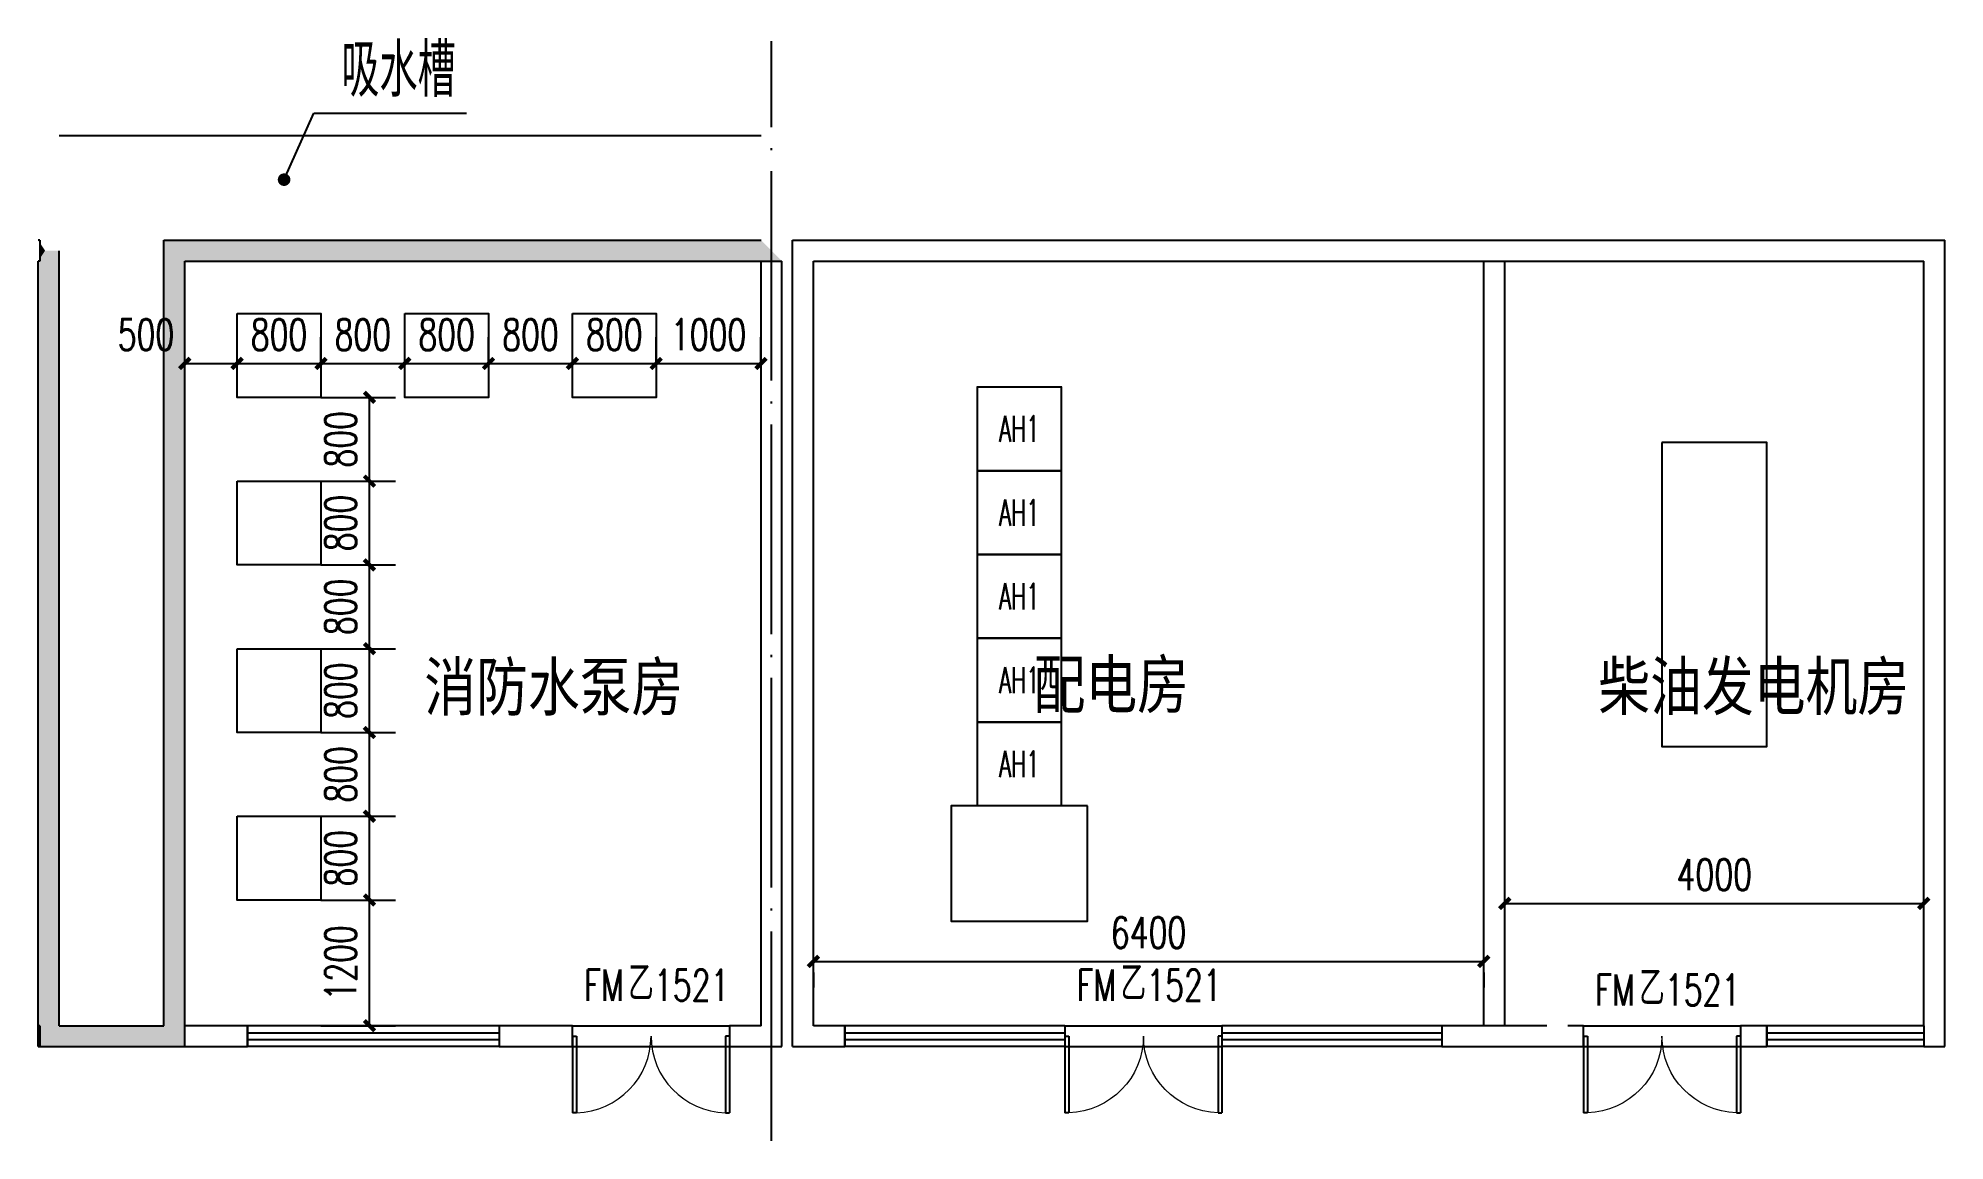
# Model space of a CAD drawing. Extents: x -6243262 to 3079315, y -2914302 to 172723.
# Drawn here: x -2683131 to -2664931, y -790992 to -780461 of the extents above; entities that cross this region are included whole.
import ezdxf
from ezdxf.enums import TextEntityAlignment as Align

# ---------------------------------------------------------------- set-up
doc = ezdxf.new("R2010")
doc.units = 0
doc.header["$LTSCALE"] = 1000
doc.linetypes.add('DOTE', pattern=[2.42, 2, -0.2, 0.02, -0.2])
for name, color, linetype in [('DIM_LEAD', 3, 'Continuous'), ('DOOR_FIRE', 4, 'Continuous'), ('DOOR_FIRE_TEXT', 7, 'Continuous'), ('DOTE', 24, 'Continuous'), ('PUB_DIM', 3, 'Continuous'), ('PUB_HATCH', 8, 'Continuous'), ('PUB_TEXT', 7, 'Continuous'), ('TEL_CABINET', 3, 'Continuous'), ('TEL_DIM', 3, 'Continuous'), ('WALL', 9, 'Continuous'), ('WINDOW', 4, 'Continuous')]:
    doc.layers.add(name, color=color, linetype=linetype)
doc.styles.add('-宋体', font='', dxfattribs={"width": 0.8})
doc.styles.add('_TCH_DIM', font='SIMPLEX', dxfattribs={"bigfont": 'GBCBIG'})
doc.styles.add('_TCH_DIM_T3', font='SIMPLEX', dxfattribs={"width": 0.705882, "bigfont": 'GBCBIG'})
doc.styles.add('_TCH_WINDOW', font='SIMPLEX', dxfattribs={"height": 3.5, "bigfont": 'GBCBIG'})
doc.styles.add('_TEL_DIM', font='SIMPLEX', dxfattribs={"width": 0.8, "height": 3.5, "bigfont": 'HZTXT'})
doc.styles.get('-宋体').set_extended_font_data('SimSun')
doc.dimstyles.new('_TCH_ARCH&&100', dxfattribs={"dimtxt": 297.5, "dimasz": 100, "dimexe": 250, "dimexo": 300, "dimgap": 126.25, "dimtad": 1, "dimdec": 0, "dimzin": 0, "dimdsep": 46, "dimtxsty": '_TCH_DIM_T3', "dimblk": 'ARCHTICK', "dimcen": 0.09, "dimclrt": 7, "dimazin": 2, "dimtfac": 1, "dimtdec": 0, "dimtix": 1, "dimtmove": 2, "dimatfit": 3, "dimfxl": 0, "dimtolj": 1, "dimtzin": 0, "dimarcsym": 0})

msp = doc.modelspace()

# ---------------------------------------------------------------- texts
at = {"layer": 'DIM_LEAD', "color": 7, "style": '_TCH_DIM'}
msp.add_text('吸水槽', height=506.38, dxfattribs=at).set_placement((-2680237.8, -781020.5))
at = {"layer": 'DOOR_FIRE_TEXT', "style": '_TCH_WINDOW'}
for p in [(-2677498.4, -789654.1), (-2672798.4, -789654.1), (-2667848.4, -789699.7)]:
    msp.add_text('乙', height=337.6, dxfattribs=at).set_placement(p)
at = {"layer": 'DOOR_FIRE_TEXT', "style": '_TCH_WINDOW', "width": 0.705882}
for s, p in [('FM', (-2677918.4, -789654.1)), ('1521', (-2677252.7, -789654.1)), ('FM', (-2673218.4, -789654.1)), ('1521', (-2672552.7, -789654.1)), ('FM', (-2668268.4, -789699.7)), ('1521', (-2667602.7, -789699.7))]:
    msp.add_text(s, height=297.5, dxfattribs=at).set_placement(p)
at = {"layer": 'PUB_TEXT', "style": '-宋体', "width": 0.8}
for s, p in [('消防水泵房', (-2679444.7, -786881.3)), ('配电房', (-2673629, -786859)), ('柴油发电机房', (-2668238.5, -786876.2))]:
    msp.add_text(s, height=453.16, dxfattribs=at).set_placement(p)

# ---------------------------------------------------------------- blocks, each defined once
blk = doc.blocks.new('_ArchTick')
at = {"color": 0, "linetype": 'ByBlock', "const_width": 0.4}
blk.add_lwpolyline([(-0.5, -0.5), (0.5, 0.5)], dxfattribs=at)
blk = doc.blocks.new('*D1381')
at = {"layer": 'Defpoints', "color": 0, "transparency": 16777216}
for p in [(-2681231, -783568), (-2681731, -783892), (-2681231, -783892)]:
    blk.add_point(p, dxfattribs=at)
at = {"layer": 'PUB_DIM', "color": 0, "lineweight": -2, "transparency": 16777216}
for p, q in [((-2681731, -783592), (-2681731, -783318)), ((-2681231, -783592), (-2681231, -783318)), ((-2681731, -783568), (-2681231, -783568))]:
    blk.add_line(p, q, dxfattribs=at)
at = {"layer": 'PUB_DIM', "color": 0, "lineweight": -2, "transparency": 16777216, "xscale": 100, "yscale": 100, "zscale": 100, "rotation": 180}
blk.add_blockref('_ArchTick', (-2681731, -783568), dxfattribs=at)
at = {"layer": 'PUB_DIM', "color": 0, "lineweight": -2, "transparency": 16777216, "xscale": 100, "yscale": 100, "zscale": 100}
blk.add_blockref('_ArchTick', (-2681231, -783568), dxfattribs=at)
at = {"layer": 'PUB_DIM', "color": 7, "transparency": 16777216, "insert": (-2682101, -783293), "char_height": 297.5, "attachment_point": 5, "style": '_TCH_DIM_T3'}
blk.add_mtext('\\A1;500', dxfattribs=at)
blk = doc.blocks.new('*D1382')
at = {"layer": 'Defpoints', "color": 0, "transparency": 16777216}
for p in [(-2680431, -783568), (-2681231, -783892), (-2680431, -783892)]:
    blk.add_point(p, dxfattribs=at)
at = {"layer": 'PUB_DIM', "color": 0, "lineweight": -2, "transparency": 16777216}
for p, q in [((-2681231, -783592), (-2681231, -783318)), ((-2680431, -783592), (-2680431, -783318)), ((-2681231, -783568), (-2680431, -783568))]:
    blk.add_line(p, q, dxfattribs=at)
at = {"layer": 'PUB_DIM', "color": 0, "lineweight": -2, "transparency": 16777216, "xscale": 100, "yscale": 100, "zscale": 100, "rotation": 180}
blk.add_blockref('_ArchTick', (-2681231, -783568), dxfattribs=at)
at = {"layer": 'PUB_DIM', "color": 0, "lineweight": -2, "transparency": 16777216, "xscale": 100, "yscale": 100, "zscale": 100}
blk.add_blockref('_ArchTick', (-2680431, -783568), dxfattribs=at)
at = {"layer": 'PUB_DIM', "color": 7, "transparency": 16777216, "insert": (-2680831, -783293), "char_height": 297.5, "attachment_point": 5, "style": '_TCH_DIM_T3'}
blk.add_mtext('\\A1;800', dxfattribs=at)
blk = doc.blocks.new('*D1383')
at = {"layer": 'Defpoints', "color": 0, "transparency": 16777216}
for p in [(-2679631, -783568), (-2680431, -783892), (-2679631, -783892)]:
    blk.add_point(p, dxfattribs=at)
at = {"layer": 'PUB_DIM', "color": 0, "lineweight": -2, "transparency": 16777216}
for p, q in [((-2680431, -783592), (-2680431, -783318)), ((-2679631, -783592), (-2679631, -783318)), ((-2680431, -783568), (-2679631, -783568))]:
    blk.add_line(p, q, dxfattribs=at)
at = {"layer": 'PUB_DIM', "color": 0, "lineweight": -2, "transparency": 16777216, "xscale": 100, "yscale": 100, "zscale": 100, "rotation": 180}
blk.add_blockref('_ArchTick', (-2680431, -783568), dxfattribs=at)
at = {"layer": 'PUB_DIM', "color": 0, "lineweight": -2, "transparency": 16777216, "xscale": 100, "yscale": 100, "zscale": 100}
blk.add_blockref('_ArchTick', (-2679631, -783568), dxfattribs=at)
at = {"layer": 'PUB_DIM', "color": 7, "transparency": 16777216, "insert": (-2680031, -783293), "char_height": 297.5, "attachment_point": 5, "style": '_TCH_DIM_T3'}
blk.add_mtext('\\A1;800', dxfattribs=at)
blk = doc.blocks.new('*D1384')
at = {"layer": 'Defpoints', "color": 0, "transparency": 16777216}
for p in [(-2678831, -783568), (-2679631, -783892), (-2678831, -783892)]:
    blk.add_point(p, dxfattribs=at)
at = {"layer": 'PUB_DIM', "color": 0, "lineweight": -2, "transparency": 16777216}
for p, q in [((-2679631, -783592), (-2679631, -783318)), ((-2678831, -783592), (-2678831, -783318)), ((-2679631, -783568), (-2678831, -783568))]:
    blk.add_line(p, q, dxfattribs=at)
at = {"layer": 'PUB_DIM', "color": 0, "lineweight": -2, "transparency": 16777216, "xscale": 100, "yscale": 100, "zscale": 100, "rotation": 180}
blk.add_blockref('_ArchTick', (-2679631, -783568), dxfattribs=at)
at = {"layer": 'PUB_DIM', "color": 0, "lineweight": -2, "transparency": 16777216, "xscale": 100, "yscale": 100, "zscale": 100}
blk.add_blockref('_ArchTick', (-2678831, -783568), dxfattribs=at)
at = {"layer": 'PUB_DIM', "color": 7, "transparency": 16777216, "insert": (-2679231, -783293), "char_height": 297.5, "attachment_point": 5, "style": '_TCH_DIM_T3'}
blk.add_mtext('\\A1;800', dxfattribs=at)
blk = doc.blocks.new('*D1385')
at = {"layer": 'Defpoints', "color": 0, "transparency": 16777216}
for p in [(-2678031, -783568), (-2678831, -783892), (-2678031, -783892)]:
    blk.add_point(p, dxfattribs=at)
at = {"layer": 'PUB_DIM', "color": 0, "lineweight": -2, "transparency": 16777216}
for p, q in [((-2678831, -783592), (-2678831, -783318)), ((-2678031, -783592), (-2678031, -783318)), ((-2678831, -783568), (-2678031, -783568))]:
    blk.add_line(p, q, dxfattribs=at)
at = {"layer": 'PUB_DIM', "color": 0, "lineweight": -2, "transparency": 16777216, "xscale": 100, "yscale": 100, "zscale": 100, "rotation": 180}
blk.add_blockref('_ArchTick', (-2678831, -783568), dxfattribs=at)
at = {"layer": 'PUB_DIM', "color": 0, "lineweight": -2, "transparency": 16777216, "xscale": 100, "yscale": 100, "zscale": 100}
blk.add_blockref('_ArchTick', (-2678031, -783568), dxfattribs=at)
at = {"layer": 'PUB_DIM', "color": 7, "transparency": 16777216, "insert": (-2678431, -783293), "char_height": 297.5, "attachment_point": 5, "style": '_TCH_DIM_T3'}
blk.add_mtext('\\A1;800', dxfattribs=at)
blk = doc.blocks.new('*D1386')
at = {"layer": 'Defpoints', "color": 0, "transparency": 16777216}
for p in [(-2677231, -783568), (-2678031, -783892), (-2677231, -783892)]:
    blk.add_point(p, dxfattribs=at)
at = {"layer": 'PUB_DIM', "color": 0, "lineweight": -2, "transparency": 16777216}
for p, q in [((-2678031, -783592), (-2678031, -783318)), ((-2677231, -783592), (-2677231, -783318)), ((-2678031, -783568), (-2677231, -783568))]:
    blk.add_line(p, q, dxfattribs=at)
at = {"layer": 'PUB_DIM', "color": 0, "lineweight": -2, "transparency": 16777216, "xscale": 100, "yscale": 100, "zscale": 100, "rotation": 180}
blk.add_blockref('_ArchTick', (-2678031, -783568), dxfattribs=at)
at = {"layer": 'PUB_DIM', "color": 0, "lineweight": -2, "transparency": 16777216, "xscale": 100, "yscale": 100, "zscale": 100}
blk.add_blockref('_ArchTick', (-2677231, -783568), dxfattribs=at)
at = {"layer": 'PUB_DIM', "color": 7, "transparency": 16777216, "insert": (-2677631, -783293), "char_height": 297.5, "attachment_point": 5, "style": '_TCH_DIM_T3'}
blk.add_mtext('\\A1;800', dxfattribs=at)
blk = doc.blocks.new('*D1387')
at = {"layer": 'Defpoints', "color": 0, "transparency": 16777216}
for p in [(-2676231, -783568), (-2677231, -783892), (-2676231, -783892)]:
    blk.add_point(p, dxfattribs=at)
at = {"layer": 'PUB_DIM', "color": 0, "lineweight": -2, "transparency": 16777216}
for p, q in [((-2677231, -783592), (-2677231, -783318)), ((-2676231, -783592), (-2676231, -783318)), ((-2677231, -783568), (-2676231, -783568))]:
    blk.add_line(p, q, dxfattribs=at)
at = {"layer": 'PUB_DIM', "color": 0, "lineweight": -2, "transparency": 16777216, "xscale": 100, "yscale": 100, "zscale": 100, "rotation": 180}
blk.add_blockref('_ArchTick', (-2677231, -783568), dxfattribs=at)
at = {"layer": 'PUB_DIM', "color": 0, "lineweight": -2, "transparency": 16777216, "xscale": 100, "yscale": 100, "zscale": 100}
blk.add_blockref('_ArchTick', (-2676231, -783568), dxfattribs=at)
at = {"layer": 'PUB_DIM', "color": 7, "transparency": 16777216, "insert": (-2676731, -783293), "char_height": 297.5, "attachment_point": 5, "style": '_TCH_DIM_T3'}
blk.add_mtext('\\A1;1000', dxfattribs=at)
blk = doc.blocks.new('*D1388')
at = {"layer": 'Defpoints', "color": 0, "transparency": 16777216}
for p in [(-2680732, -788692), (-2679968, -788692), (-2680732, -789892)]:
    blk.add_point(p, dxfattribs=at)
at = {"layer": 'PUB_DIM', "color": 0, "lineweight": -2, "transparency": 16777216}
for p, q in [((-2680432, -788692), (-2679718, -788692)), ((-2679968, -789892), (-2679968, -788692)), ((-2680432, -789892), (-2679718, -789892))]:
    blk.add_line(p, q, dxfattribs=at)
at = {"layer": 'PUB_DIM', "color": 0, "lineweight": -2, "transparency": 16777216, "xscale": 100, "yscale": 100, "zscale": 100}
for p, rotation in [((-2679968, -788692), 90), ((-2679968, -789892), 270)]:
    blk.add_blockref('_ArchTick', p, dxfattribs=dict(at, rotation=rotation))
at = {"layer": 'PUB_DIM', "color": 7, "transparency": 16777216, "insert": (-2680243, -789292), "char_height": 297.5, "attachment_point": 5, "rotation": 90, "style": '_TCH_DIM_T3'}
blk.add_mtext('\\A1;1200', dxfattribs=at)
blk = doc.blocks.new('*D1389')
at = {"layer": 'Defpoints', "color": 0, "transparency": 16777216}
for p in [(-2680732, -787892), (-2679968, -787892), (-2680732, -788692)]:
    blk.add_point(p, dxfattribs=at)
at = {"layer": 'PUB_DIM', "color": 0, "lineweight": -2, "transparency": 16777216}
for p, q in [((-2680432, -787892), (-2679718, -787892)), ((-2679968, -788692), (-2679968, -787892)), ((-2680432, -788692), (-2679718, -788692))]:
    blk.add_line(p, q, dxfattribs=at)
at = {"layer": 'PUB_DIM', "color": 0, "lineweight": -2, "transparency": 16777216, "xscale": 100, "yscale": 100, "zscale": 100}
for p, rotation in [((-2679968, -787892), 90), ((-2679968, -788692), 270)]:
    blk.add_blockref('_ArchTick', p, dxfattribs=dict(at, rotation=rotation))
at = {"layer": 'PUB_DIM', "color": 7, "transparency": 16777216, "insert": (-2680243, -788292), "char_height": 297.5, "attachment_point": 5, "rotation": 90, "style": '_TCH_DIM_T3'}
blk.add_mtext('\\A1;800', dxfattribs=at)
blk = doc.blocks.new('*D1390')
at = {"layer": 'Defpoints', "color": 0, "transparency": 16777216}
for p in [(-2680732, -787092), (-2679968, -787092), (-2680732, -787892)]:
    blk.add_point(p, dxfattribs=at)
at = {"layer": 'PUB_DIM', "color": 0, "lineweight": -2, "transparency": 16777216}
for p, q in [((-2680432, -787092), (-2679718, -787092)), ((-2679968, -787892), (-2679968, -787092)), ((-2680432, -787892), (-2679718, -787892))]:
    blk.add_line(p, q, dxfattribs=at)
at = {"layer": 'PUB_DIM', "color": 0, "lineweight": -2, "transparency": 16777216, "xscale": 100, "yscale": 100, "zscale": 100}
for p, rotation in [((-2679968, -787092), 90), ((-2679968, -787892), 270)]:
    blk.add_blockref('_ArchTick', p, dxfattribs=dict(at, rotation=rotation))
at = {"layer": 'PUB_DIM', "color": 7, "transparency": 16777216, "insert": (-2680243, -787492), "char_height": 297.5, "attachment_point": 5, "rotation": 90, "style": '_TCH_DIM_T3'}
blk.add_mtext('\\A1;800', dxfattribs=at)
blk = doc.blocks.new('*D1391')
at = {"layer": 'Defpoints', "color": 0, "transparency": 16777216}
for p in [(-2680732, -786292), (-2679968, -786292), (-2680732, -787092)]:
    blk.add_point(p, dxfattribs=at)
at = {"layer": 'PUB_DIM', "color": 0, "lineweight": -2, "transparency": 16777216}
for p, q in [((-2680432, -786292), (-2679718, -786292)), ((-2679968, -787092), (-2679968, -786292)), ((-2680432, -787092), (-2679718, -787092))]:
    blk.add_line(p, q, dxfattribs=at)
at = {"layer": 'PUB_DIM', "color": 0, "lineweight": -2, "transparency": 16777216, "xscale": 100, "yscale": 100, "zscale": 100}
for p, rotation in [((-2679968, -786292), 90), ((-2679968, -787092), 270)]:
    blk.add_blockref('_ArchTick', p, dxfattribs=dict(at, rotation=rotation))
at = {"layer": 'PUB_DIM', "color": 7, "transparency": 16777216, "insert": (-2680243, -786692), "char_height": 297.5, "attachment_point": 5, "rotation": 90, "style": '_TCH_DIM_T3'}
blk.add_mtext('\\A1;800', dxfattribs=at)
blk = doc.blocks.new('*D1392')
at = {"layer": 'Defpoints', "color": 0, "transparency": 16777216}
for p in [(-2680732, -785492), (-2679968, -785492), (-2680732, -786292)]:
    blk.add_point(p, dxfattribs=at)
at = {"layer": 'PUB_DIM', "color": 0, "lineweight": -2, "transparency": 16777216}
for p, q in [((-2680432, -785492), (-2679718, -785492)), ((-2679968, -786292), (-2679968, -785492)), ((-2680432, -786292), (-2679718, -786292))]:
    blk.add_line(p, q, dxfattribs=at)
at = {"layer": 'PUB_DIM', "color": 0, "lineweight": -2, "transparency": 16777216, "xscale": 100, "yscale": 100, "zscale": 100}
for p, rotation in [((-2679968, -785492), 90), ((-2679968, -786292), 270)]:
    blk.add_blockref('_ArchTick', p, dxfattribs=dict(at, rotation=rotation))
at = {"layer": 'PUB_DIM', "color": 7, "transparency": 16777216, "insert": (-2680243, -785892), "char_height": 297.5, "attachment_point": 5, "rotation": 90, "style": '_TCH_DIM_T3'}
blk.add_mtext('\\A1;800', dxfattribs=at)
blk = doc.blocks.new('*D1393')
at = {"layer": 'Defpoints', "color": 0, "transparency": 16777216}
for p in [(-2680732, -784692), (-2679968, -784692), (-2680732, -785492)]:
    blk.add_point(p, dxfattribs=at)
at = {"layer": 'PUB_DIM', "color": 0, "lineweight": -2, "transparency": 16777216}
for p, q in [((-2680432, -784692), (-2679718, -784692)), ((-2679968, -785492), (-2679968, -784692)), ((-2680432, -785492), (-2679718, -785492))]:
    blk.add_line(p, q, dxfattribs=at)
at = {"layer": 'PUB_DIM', "color": 0, "lineweight": -2, "transparency": 16777216, "xscale": 100, "yscale": 100, "zscale": 100}
for p, rotation in [((-2679968, -784692), 90), ((-2679968, -785492), 270)]:
    blk.add_blockref('_ArchTick', p, dxfattribs=dict(at, rotation=rotation))
at = {"layer": 'PUB_DIM', "color": 7, "transparency": 16777216, "insert": (-2680243, -785092), "char_height": 297.5, "attachment_point": 5, "rotation": 90, "style": '_TCH_DIM_T3'}
blk.add_mtext('\\A1;800', dxfattribs=at)
blk = doc.blocks.new('*D1394')
at = {"layer": 'Defpoints', "color": 0, "transparency": 16777216}
for p in [(-2680732, -783892), (-2679968, -783892), (-2680732, -784692)]:
    blk.add_point(p, dxfattribs=at)
at = {"layer": 'PUB_DIM', "color": 0, "lineweight": -2, "transparency": 16777216}
for p, q in [((-2680432, -783892), (-2679718, -783892)), ((-2679968, -784692), (-2679968, -783892)), ((-2680432, -784692), (-2679718, -784692))]:
    blk.add_line(p, q, dxfattribs=at)
at = {"layer": 'PUB_DIM', "color": 0, "lineweight": -2, "transparency": 16777216, "xscale": 100, "yscale": 100, "zscale": 100}
for p, rotation in [((-2679968, -783892), 90), ((-2679968, -784692), 270)]:
    blk.add_blockref('_ArchTick', p, dxfattribs=dict(at, rotation=rotation))
at = {"layer": 'PUB_DIM', "color": 7, "transparency": 16777216, "insert": (-2680243, -784292), "char_height": 297.5, "attachment_point": 5, "rotation": 90, "style": '_TCH_DIM_T3'}
blk.add_mtext('\\A1;800', dxfattribs=at)
blk = doc.blocks.new('$DorLib2D$00000002')
at = {"color": 0}
for p, q in [((-0.5, 0), (-0.5, 0.4875)), ((-0.475, 0.4875), (-0.5, 0.4875)), ((-0.475, 0), (-0.475, 0.4875)), ((0.475, 0), (0.475, 0.4875)), ((0.475, 0.4875), (0.5, 0.4875)), ((0.5, 0), (0.5, 0.4875)), ((-0.5, 0), (-0.475, 0)), ((0.5, 0), (0.475, 0))]:
    blk.add_line(p, q, dxfattribs=at)
at = {"color": 0, "lineweight": 13}
for centre, start, end in [((-0.4875, 0), 0, 88.53072), ((0.4875, 0), 91.46928, 180)]:
    blk.add_arc(centre, 0.4875, start, end, dxfattribs=at)
blk = doc.blocks.new('$TCHSYS$WIN2D')
at = {"color": 0}
for p, q in [((-0.5, 0.5), (0.5, 0.5)), ((-0.5, 0.5), (-0.5, -0.5)), ((0.5, 0.5), (0.5, -0.5)), ((0.5, 0.1667), (-0.5, 0.1667)), ((0.5, -0.1667), (-0.5, -0.1667)), ((-0.5, -0.5), (0.5, -0.5))]:
    blk.add_line(p, q, dxfattribs=at)
blk = doc.blocks.new('$TelecSys$00000092')
at = {"color": 0}
for p, q in [((-0.5, 0.5), (0.5, 0.5)), ((-0.5, -0.5), (-0.5, 0.5)), ((0.5, 0.5), (0.5, -0.5)), ((0.5, -0.5), (-0.5, -0.5))]:
    blk.add_line(p, q, dxfattribs=at)
at = {"color": 0, "const_width": 0.02}
blk.add_lwpolyline([(-0.5, 0.5), (0.5, 0.5), (0.5, -0.5), (-0.5, -0.5)], close=True, dxfattribs=at)
at = {"color": 0, "style": '_TEL_DIM', "width": 0.8}
blk.add_attdef('NAME', text='', height=0.035, dxfattribs=at).set_placement((0, 0), align=Align.MIDDLE)
blk = doc.blocks.new('*D1449')
at = {"layer": 'Defpoints', "color": 0, "transparency": 16777216}
for p in [(-2675731, -789084), (-2669331, -789084), (-2669331, -789278)]:
    blk.add_point(p, dxfattribs=at)
at = {"layer": 'TEL_DIM', "color": 0, "lineweight": -2, "transparency": 16777216}
for p, q in [((-2675731, -789278), (-2669331, -789278)), ((-2675731, -789384), (-2675731, -789528)), ((-2669331, -789384), (-2669331, -789528))]:
    blk.add_line(p, q, dxfattribs=at)
at = {"layer": 'TEL_DIM', "color": 0, "lineweight": -2, "transparency": 16777216, "xscale": 100, "yscale": 100, "zscale": 100, "rotation": 180}
blk.add_blockref('_ArchTick', (-2675731, -789278), dxfattribs=at)
at = {"layer": 'TEL_DIM', "color": 0, "lineweight": -2, "transparency": 16777216, "xscale": 100, "yscale": 100, "zscale": 100}
blk.add_blockref('_ArchTick', (-2669331, -789278), dxfattribs=at)
at = {"layer": 'TEL_DIM', "color": 7, "transparency": 16777216, "insert": (-2672531, -789003), "char_height": 297.5, "attachment_point": 5, "style": '_TCH_DIM_T3'}
blk.add_mtext('\\A1;6400', dxfattribs=at)
blk = doc.blocks.new('*D1450')
at = {"layer": 'Defpoints', "color": 0, "transparency": 16777216}
for p in [(-2665131, -788724), (-2669131, -789084), (-2665131, -789084)]:
    blk.add_point(p, dxfattribs=at)
at = {"layer": 'TEL_DIM', "color": 0, "lineweight": -2, "transparency": 16777216}
for p, q in [((-2669131, -788784), (-2669131, -788474)), ((-2665131, -788784), (-2665131, -788474)), ((-2669131, -788724), (-2665131, -788724))]:
    blk.add_line(p, q, dxfattribs=at)
at = {"layer": 'TEL_DIM', "color": 0, "lineweight": -2, "transparency": 16777216, "xscale": 100, "yscale": 100, "zscale": 100, "rotation": 180}
blk.add_blockref('_ArchTick', (-2669131, -788724), dxfattribs=at)
at = {"layer": 'TEL_DIM', "color": 0, "lineweight": -2, "transparency": 16777216, "xscale": 100, "yscale": 100, "zscale": 100}
blk.add_blockref('_ArchTick', (-2665131, -788724), dxfattribs=at)
at = {"layer": 'TEL_DIM', "color": 7, "transparency": 16777216, "insert": (-2667131, -788449), "char_height": 297.5, "attachment_point": 5, "style": '_TCH_DIM_T3'}
blk.add_mtext('\\A1;4000', dxfattribs=at)

# ---------------------------------------------------------------- dimensions: what is measured, and where the dimension line sits
at = {"layer": 'PUB_DIM'}
dim = msp.add_linear_dim(base=(-2681230.6, -783567.8), p1=(-2681730.6, -783891.6), p2=(-2681230.6, -783891.6), angle=0, dimstyle='_TCH_ARCH&&100', dxfattribs=at)
dim.commit()
dim.dimension.update_dxf_attribs({"geometry": '*D1381', "text_midpoint": (-2682100.6, -783292.8), "dimtype": 129})
for p1, p2, distance, picture, middle in [((-2681230.6, -783891.6), (-2680430.6, -783891.6), 323.7, '*D1382', (-2680830.6, -783292.8)), ((-2680430.6, -783891.6), (-2679630.6, -783891.6), 323.7, '*D1383', (-2680030.6, -783292.8)), ((-2679630.6, -783891.6), (-2678830.6, -783891.6), 323.7, '*D1384', (-2679230.6, -783292.8)), ((-2678830.6, -783891.6), (-2678030.6, -783891.6), 323.7, '*D1385', (-2678430.6, -783292.8)), ((-2678030.6, -783891.6), (-2677230.6, -783891.6), 323.7, '*D1386', (-2677630.6, -783292.8)), ((-2677230.6, -783891.6), (-2676230.6, -783891.6), 323.7, '*D1387', (-2676730.6, -783292.8)), ((-2680732.3, -784691.6), (-2680732.3, -783891.6), -764.6, '*D1394', (-2680242.7, -784291.6)), ((-2680732.3, -785491.6), (-2680732.3, -784691.6), -764.6, '*D1393', (-2680242.7, -785091.6)), ((-2680732.3, -786291.6), (-2680732.3, -785491.6), -764.6, '*D1392', (-2680242.7, -785891.6)), ((-2680732.3, -787091.6), (-2680732.3, -786291.6), -764.6, '*D1391', (-2680242.7, -786691.6)), ((-2680732.3, -787891.6), (-2680732.3, -787091.6), -764.6, '*D1390', (-2680242.7, -787491.6)), ((-2680732.3, -788691.6), (-2680732.3, -787891.6), -764.6, '*D1389', (-2680242.7, -788291.6)), ((-2680732.3, -789891.6), (-2680732.3, -788691.6), -764.6, '*D1388', (-2680242.7, -789291.6))]:
    dim = msp.add_aligned_dim(p1=p1, p2=p2, distance=distance, dimstyle='_TCH_ARCH&&100', dxfattribs=at)
    dim.commit()
    dim.dimension.update_dxf_attribs({"geometry": picture, "text_midpoint": middle})
at = {"layer": 'TEL_DIM'}
for p1, p2, distance, picture, middle in [((-2669130.6, -789083.9), (-2665130.6, -789083.9), 359.7, '*D1450', (-2667130.6, -788449.3)), ((-2675730.6, -789083.9), (-2669330.6, -789083.9), -193.9, '*D1449', (-2672530.6, -789002.8))]:
    dim = msp.add_aligned_dim(p1=p1, p2=p2, distance=distance, dimstyle='_TCH_ARCH&&100', dxfattribs=at)
    dim.commit()
    dim.dimension.update_dxf_attribs({"geometry": picture, "text_midpoint": middle})

# ---------------------------------------------------------------- hatches: boundary and pattern name
at = {"layer": 'PUB_HATCH'}
for points in [[(-2683113.7, -782591.6), (-2683130.6, -782591.6), (-2683063.9, -782491.6), (-2683130.6, -782391.6), (-2683113.7, -782391.6)], [(-2681930.6, -789891.6), (-2681730.6, -790091.6), (-2681730.6, -782591.6), (-2681930.6, -782391.6)], [(-2681930.6, -782391.6), (-2681730.6, -782591.6), (-2676030.6, -782591.6), (-2676230.6, -782391.6)], [(-2683130.6, -790091.6), (-2682930.6, -789891.6), (-2682930.6, -782491.6), (-2683063.9, -782491.6), (-2683130.6, -782591.6)], [(-2682930.6, -789891.6), (-2683130.6, -790091.6), (-2681730.6, -790091.6), (-2681930.6, -789891.6)]]:
    msp.add_hatch(color=256, dxfattribs=at).paths.add_polyline_path(points)

# ---------------------------------------------------------------- linework, layer by layer
for points in [[(-2682930.6, -781391.6), (-2676230.6, -781391.6)], [(-2667630.6, -784324.1), (-2667630.6, -787224.1), (-2666630.6, -787224.1), (-2666630.6, -784324.1), (-2667630.6, -784324.1)]]:
    msp.add_lwpolyline(points)
for points in [[(-2681230.6, -783091.6), (-2680430.6, -783091.6), (-2680430.6, -783891.6), (-2681230.6, -783891.6)], [(-2679630.6, -783091.6), (-2678830.6, -783091.6), (-2678830.6, -783891.6), (-2679630.6, -783891.6)], [(-2678030.6, -783091.6), (-2677230.6, -783091.6), (-2677230.6, -783891.6), (-2678030.6, -783891.6)], [(-2681230.6, -784691.6), (-2680430.6, -784691.6), (-2680430.6, -785491.6), (-2681230.6, -785491.6)], [(-2681230.6, -786291.6), (-2680430.6, -786291.6), (-2680430.6, -787091.6), (-2681230.6, -787091.6)], [(-2681230.6, -787891.6), (-2680430.6, -787891.6), (-2680430.6, -788691.6), (-2681230.6, -788691.6)]]:
    msp.add_lwpolyline(points, close=True)
at = {"layer": 'DIM_LEAD'}
for p, q in [((-2680783, -781813), (-2680497.8, -781178)), ((-2680497.8, -781178), (-2679041.5, -781178))]:
    msp.add_line(p, q, dxfattribs=at)
at = {"layer": 'DIM_LEAD', "const_width": 60}
msp.add_lwpolyline([(-2680795.3, -781840.4, 1), (-2680770.7, -781785.6, 1)], format="xyb", close=True, dxfattribs=at)
at = {"layer": 'DOOR_FIRE'}
for p, q in [((-2678030.6, -789891.6), (-2676530.6, -789891.6)), ((-2673330.6, -789891.6), (-2671830.6, -789891.6)), ((-2668380.6, -789891.6), (-2666880.6, -789891.6)), ((-2678030.6, -790091.6), (-2676530.6, -790091.6)), ((-2673330.6, -790091.6), (-2671830.6, -790091.6)), ((-2668380.6, -790091.6), (-2666880.6, -790091.6))]:
    msp.add_line(p, q, dxfattribs=at)
at = {"layer": 'DOTE', "linetype": 'DOTE'}
msp.add_line((-2676130.6, -790991.5), (-2676130.6, -780491.6), dxfattribs=at)
at = {"layer": 'TEL_CABINET'}
msp.add_lwpolyline([(-2673114.4, -787792.6), (-2674414.4, -787792.6), (-2674414.4, -788892.6), (-2673114.4, -788892.6)], close=True, dxfattribs=at)
at = {"layer": 'WALL'}
for p, q in [((-2683113.7, -782391.6), (-2683130.6, -782391.6)), ((-2683113.7, -782391.6), (-2683113.7, -782591.6)), ((-2681930.6, -789891.6), (-2681930.6, -782391.6)), ((-2681930.6, -782391.6), (-2676230.6, -782391.6)), ((-2675930.6, -790091.6), (-2675930.6, -782391.6)), ((-2675930.6, -782391.6), (-2668630.6, -782391.6)), ((-2668630.6, -782391.6), (-2664930.6, -782391.6)), ((-2664930.6, -790091.6), (-2664930.6, -782391.6)), ((-2683130.6, -790091.6), (-2683130.6, -782591.6)), ((-2683113.7, -782591.6), (-2683130.6, -782591.6)), ((-2682930.6, -789891.6), (-2682930.6, -782491.6)), ((-2681730.6, -790091.6), (-2681730.6, -782591.6)), ((-2681730.6, -782591.6), (-2676030.6, -782591.6)), ((-2676230.6, -789891.6), (-2676230.6, -782591.6)), ((-2676030.6, -790091.6), (-2676030.6, -782591.6)), ((-2675730.6, -789891.6), (-2675730.6, -782591.6)), ((-2675730.6, -782591.6), (-2668730.6, -782591.6)), ((-2669330.6, -789891.6), (-2669330.6, -782591.6)), ((-2669130.6, -789891.6), (-2669130.6, -782591.6)), ((-2668730.6, -782591.6), (-2665130.6, -782591.6)), ((-2665130.6, -789891.6), (-2665130.6, -782591.6)), ((-2683113.7, -789891.6), (-2683130.6, -789891.6)), ((-2683113.7, -789891.6), (-2683113.7, -790091.6)), ((-2682930.6, -789891.6), (-2681930.6, -789891.6)), ((-2681130.6, -789891.6), (-2681730.6, -789891.6)), ((-2681130.6, -790091.6), (-2681130.6, -789891.6)), ((-2678030.6, -789891.6), (-2678730.6, -789891.6)), ((-2678730.6, -789891.6), (-2678730.6, -790091.6)), ((-2678030.6, -790091.6), (-2678030.6, -789891.6)), ((-2676230.6, -789891.6), (-2676530.6, -789891.6)), ((-2676530.6, -789891.6), (-2676530.6, -790091.6)), ((-2675430.6, -789891.6), (-2675730.6, -789891.6)), ((-2675430.6, -790091.6), (-2675430.6, -789891.6)), ((-2668730.6, -789891.6), (-2669730.6, -789891.6)), ((-2669730.6, -789891.6), (-2669730.6, -790091.6)), ((-2668380.6, -789891.6), (-2668530.6, -789891.6)), ((-2668380.6, -790091.6), (-2668380.6, -789891.6)), ((-2666630.6, -789891.6), (-2666880.6, -789891.6)), ((-2666880.6, -789891.6), (-2666880.6, -790091.6)), ((-2666630.6, -790091.6), (-2666630.6, -789891.6)), ((-2665130.6, -789891.6), (-2665130.6, -790091.6)), ((-2683113.7, -790091.6), (-2683130.6, -790091.6)), ((-2683130.6, -790091.6), (-2681730.6, -790091.6)), ((-2681730.6, -790091.6), (-2681130.6, -790091.6)), ((-2678730.6, -790091.6), (-2678030.6, -790091.6)), ((-2676530.6, -790091.6), (-2676030.6, -790091.6)), ((-2675930.6, -790091.6), (-2675430.6, -790091.6)), ((-2669730.6, -790091.6), (-2668630.6, -790091.6)), ((-2668630.6, -790091.6), (-2668380.6, -790091.6)), ((-2666880.6, -790091.6), (-2666630.6, -790091.6)), ((-2665130.6, -790091.6), (-2664930.6, -790091.6))]:
    msp.add_line(p, q, dxfattribs=at)

# ---------------------------------------------------------------- block references
at = {"layer": 'DOOR_FIRE', "yscale": -1500, "zscale": 200}
for p, xscale in [((-2677280.6, -789991.6), -1500), ((-2672580.6, -789991.6), 1500), ((-2667630.6, -789991.6), 1500)]:
    msp.add_blockref('$DorLib2D$00000002', p, dxfattribs=dict(at, xscale=xscale))
at = {"layer": 'TEL_CABINET'}
ref = msp.add_blockref('$TelecSys$00000092', (-2673764.4, -784192.6), dxfattribs=dict(at, xscale=800, yscale=800, zscale=2200))
ref.add_attrib('NAME', 'AH1', dxfattribs={"layer": '0', "height": 250, "style": '_TEL_DIM', "width": 0.6}).set_placement((-2673764.4, -784192.6), align=Align.MIDDLE)
ref = msp.add_blockref('$TelecSys$00000092', (-2673764.4, -784992.6), dxfattribs=dict(at, xscale=800, yscale=800, zscale=2200))
ref.add_attrib('NAME', 'AH1', dxfattribs={"layer": '0', "height": 250, "style": '_TEL_DIM', "width": 0.6}).set_placement((-2673764.4, -784992.6), align=Align.MIDDLE)
ref = msp.add_blockref('$TelecSys$00000092', (-2673764.4, -785792.6), dxfattribs=dict(at, xscale=800, yscale=800, zscale=2200))
ref.add_attrib('NAME', 'AH1', dxfattribs={"layer": '0', "height": 250, "style": '_TEL_DIM', "width": 0.6}).set_placement((-2673764.4, -785792.6), align=Align.MIDDLE)
ref = msp.add_blockref('$TelecSys$00000092', (-2673764.4, -786592.6), dxfattribs=dict(at, xscale=800, yscale=800, zscale=2200))
ref.add_attrib('NAME', 'AH1', dxfattribs={"layer": '0', "height": 250, "style": '_TEL_DIM', "width": 0.6}).set_placement((-2673764.4, -786592.6), align=Align.MIDDLE)
ref = msp.add_blockref('$TelecSys$00000092', (-2673764.4, -787392.6), dxfattribs=dict(at, xscale=800, yscale=800, zscale=2200))
ref.add_attrib('NAME', 'AH1', dxfattribs={"layer": '0', "height": 250, "style": '_TEL_DIM', "width": 0.6}).set_placement((-2673764.4, -787392.6), align=Align.MIDDLE)
at = {"layer": 'WINDOW', "yscale": 200}
for p, xscale, zscale in [((-2679930.6, -789991.6), -2400, -2400), ((-2674380.6, -789991.6), -2100, -2100), ((-2670780.6, -789991.6), -2100, -2100), ((-2665880.6, -789991.6), -1500, -1500)]:
    msp.add_blockref('$TCHSYS$WIN2D', p, dxfattribs=dict(at, xscale=xscale, zscale=zscale))

msp.set_redraw_order([(e.dxf.handle, doc.entitydb.next_handle()) for e in msp.query("TEXT MTEXT ATTDEF DIMENSION ARC_DIMENSION")])  # texts and dimensions are drawn at this point

doc.saveas('drawing.dxf')
